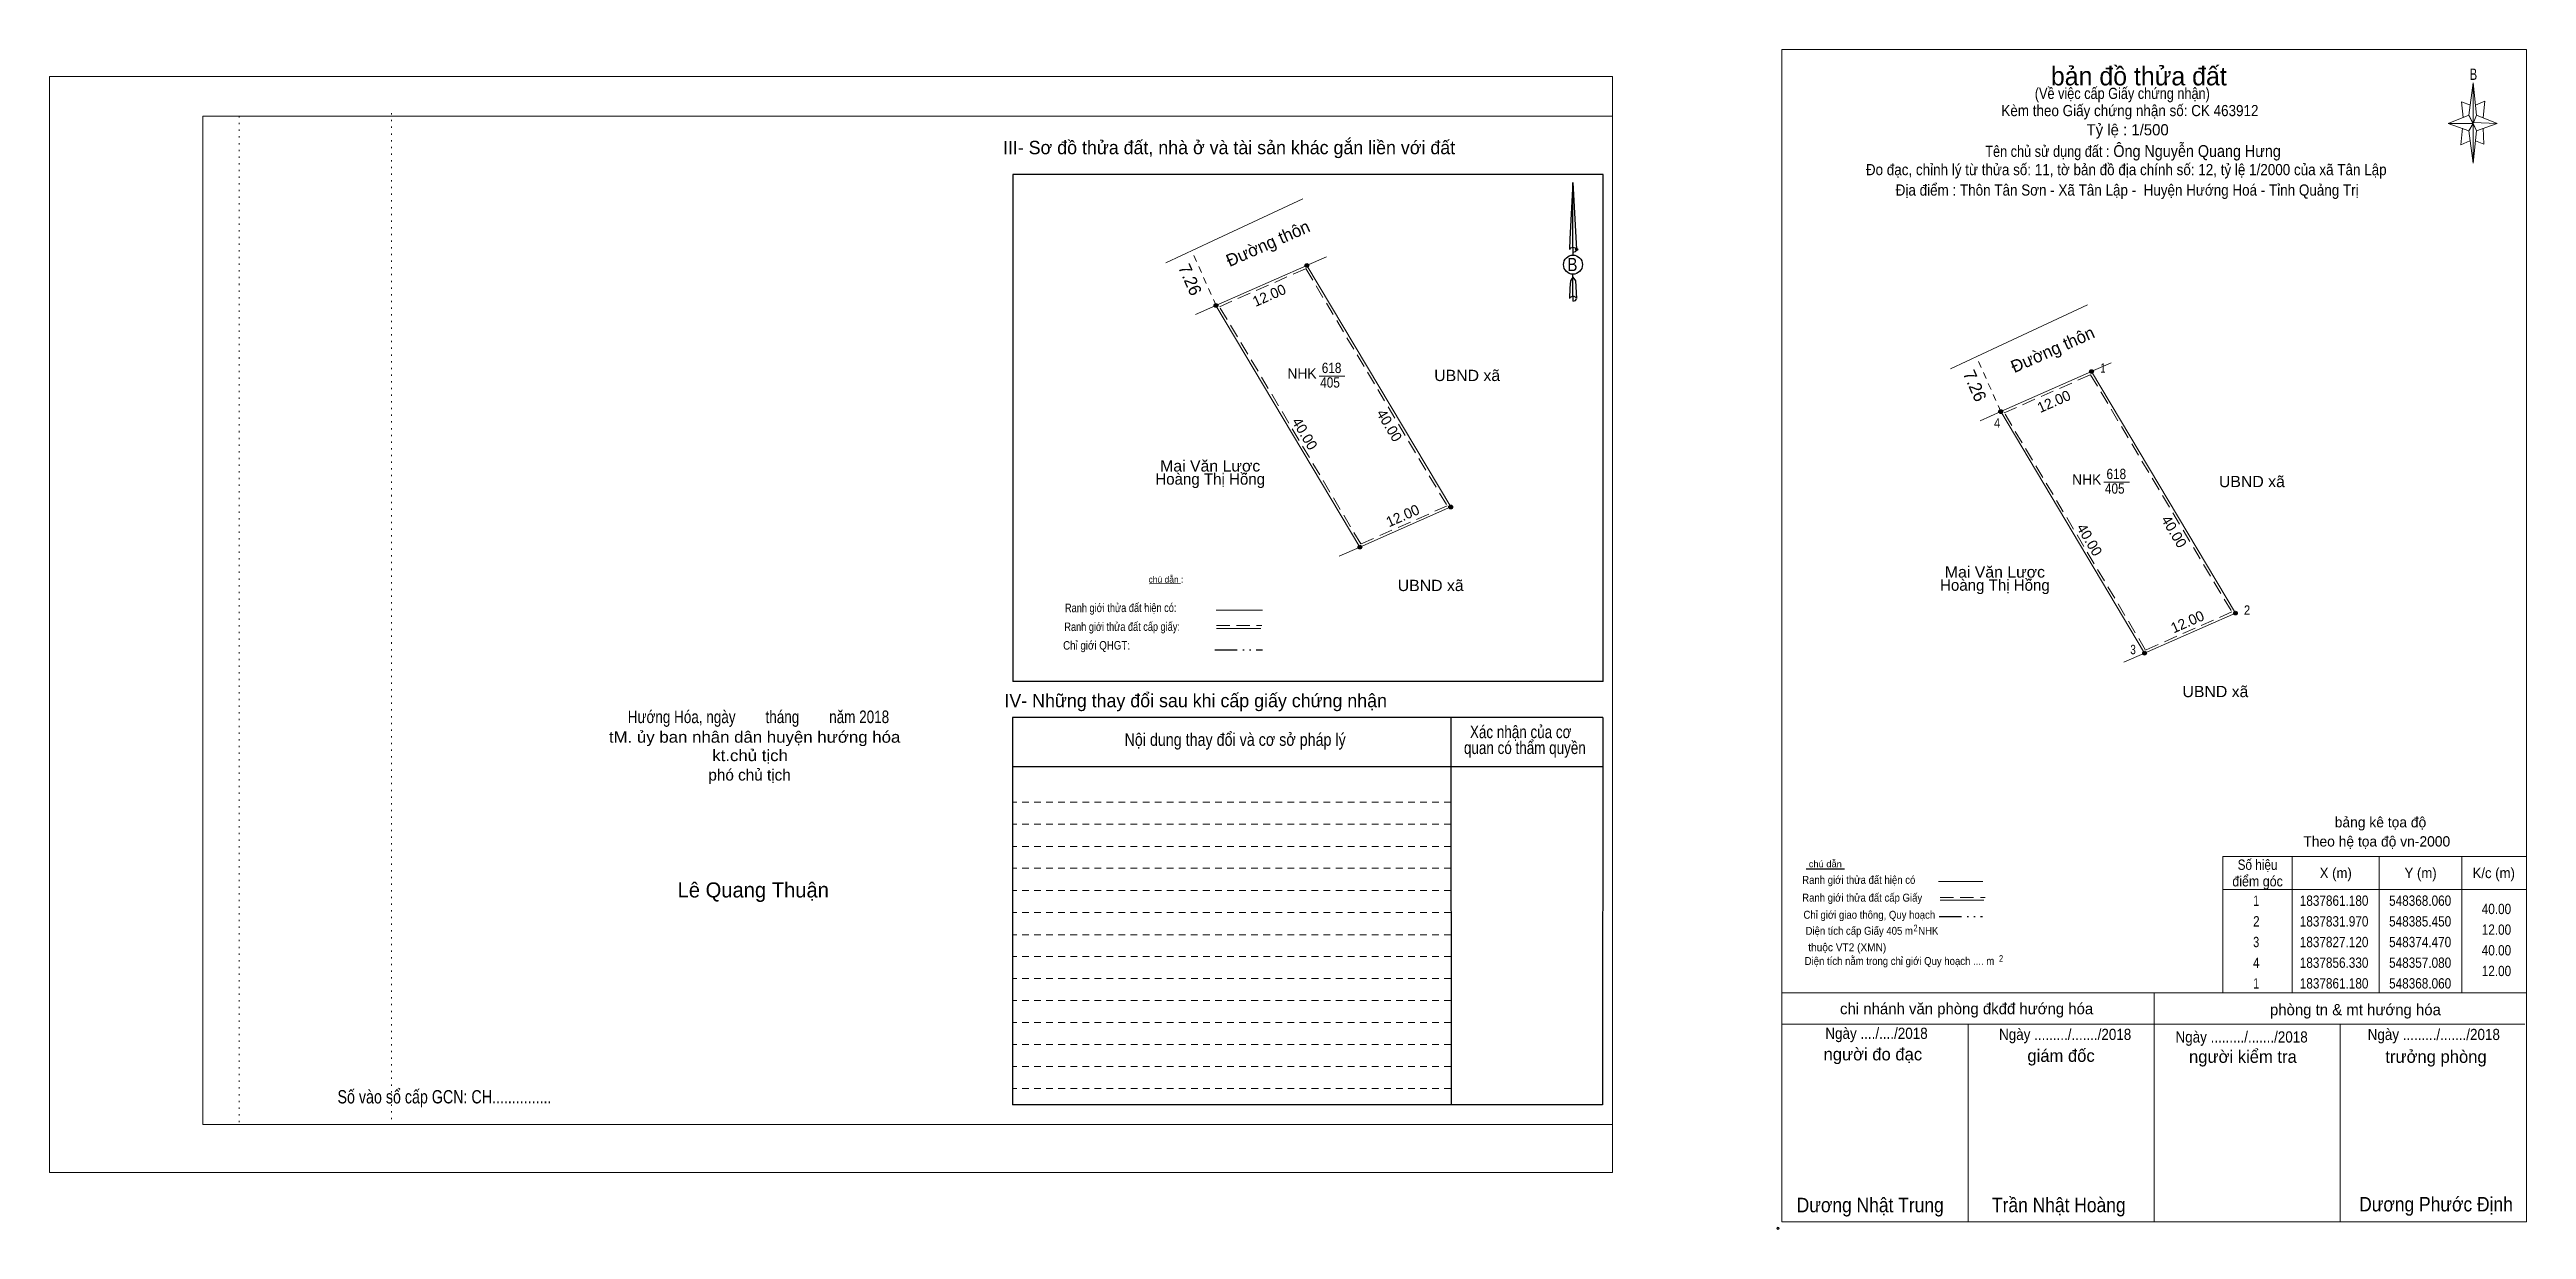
# Model space of a CAD drawing. Header units: metres. Extents: x 548003 to 548949, y 1837785 to 1838071.
# Drawn here: x 548002.9 to 548302.3, y 1837785.1 to 1837927.8 of the extents above; entities that cross this region are included whole.
import ezdxf
from ezdxf.enums import TextEntityAlignment as Align

# ---------------------------------------------------------------- set-up
doc = ezdxf.new("R2010")
doc.units = ezdxf.units.M
doc.header["$LTSCALE"] = 0.54
doc.header["$PDMODE"] = 32
doc.header["$PDSIZE"] = 0.27
for name, pattern in [('DASH_DOUBLE_DOT', [9.2, 5, -1.2, 0.3, -1.2, 0.3, -1.2]), ('DOTTED', [1.5, 0.3, -1.2]), ('MEDIUM_DASHED', [4.5, 3, -1.5]), ('SHORT_DASHED', [2.7, 1.5, -1.2])]:
    doc.linetypes.add(name, pattern=pattern)
for name, color, linetype, lineweight in [('1', 7, 'Continuous', 13), ('16', 7, 'Continuous', 25), ('18', 7, 'Continuous', 25), ('28', 7, 'SHORT_DASHED', 13), ('5', 7, 'DASH_DOUBLE_DOT', 25), ('55', 7, 'Continuous', 13), ('63', 7, 'Continuous', 13), ('7', 7, 'Continuous', 13), ('8', 7, 'Continuous', 13)]:
    doc.layers.add(name, color=color, linetype=linetype, lineweight=lineweight)

msp = doc.modelspace()

# ---------------------------------------------------------------- texts
at = {"layer": '16', "width": 0.8}
for p in [(548228.48, 1837821.13), (548238.82, 1837817.43)]:
    msp.add_text('2', height=0.8, dxfattribs=at).set_placement(p, align=Align.CENTER)
at = {"layer": '18'}
for s, height, width, p in [('B', 1.59, 0.85, (548187.005, 1837900.97)), ('Hướng Hóa, ngày        tháng        năm 2018', 1.523, 0.8, (548088.62, 1837846.3)), ('tM. ủy ban nhân dân huyện hướng hóa', 1.381, 1.1, (548088.155, 1837843.93)), ('kt.chủ tịch', 1.381, 1.1, (548087.605, 1837841.7)), ('Số vào sổ cấp GCN: CH...............', 1.611, 0.8, (548050.665, 1837800.3))]:
    msp.add_text(s, height=height, dxfattribs=dict(at, width=width)).set_placement(p, align=Align.CENTER)
for s, height, p in [('phó chủ tịch', 1.381, (548087.545, 1837839.35)), ('Lê Quang Thuận', 1.822, (548087.99, 1837825.21))]:
    msp.add_text(s, height=height, dxfattribs=at).set_placement(p, align=Align.CENTER)
at = {"layer": '28'}
for s, p in [('III- Sơ đồ thửa đất, nhà ở và tài sản khác gắn liền với đất', (548145.5, 1837915.11)), ('IV- Những thay đổi sau khi cấp giấy chứng nhận', (548141.47, 1837848.22))]:
    msp.add_text(s, height=1.611, dxfattribs=at).set_placement(p, align=Align.CENTER)
for s, width, p in [('Nội dung thay đổi và cơ sở pháp lý', 0.85, (548146.235, 1837843.55)), ('Xác nhận của cơ', 0.8, (548180.75, 1837844.48)), (' quan có thẩm quyền', 0.8, (548181.03, 1837842.56))]:
    msp.add_text(s, height=1.519, dxfattribs=dict(at, width=width)).set_placement(p, align=Align.CENTER)
at = {"layer": '5'}
for s, height, width, p in [('chú dẫn', 0.7999, 1.05, (548217.57, 1837828.86)), ('Ranh giới thửa đất hiện có ', 0.96, 0.9, (548221.775, 1837826.86)), ('Ranh giới thửa đất cấp Giấy', 0.96, 0.9, (548222.03, 1837824.71)), ('Chỉ giới giao thông, Quy hoạch', 0.96, 0.9, (548222.89, 1837822.64)), ('Diện tích cấp Giấy 405 m  NHK', 0.96, 0.9, (548223.215, 1837820.7)), ('Diện tích nằm trong chỉ giới Quy hoạch .... m', 0.96, 0.9, (548226.535, 1837817.05)), ('thuộc VT2 (XMN)', 0.96, 0.95, (548220.225, 1837818.71))]:
    msp.add_text(s, height=height, dxfattribs=dict(at, width=width)).set_placement(p, align=Align.CENTER)
at = {"layer": '55'}
for s, height, width, p in [('Ranh giới thửa đất hiện có:', 1.04, 0.8, (548132.4038, 1837859.7262)), ('Ranh giới thửa đất cấp giấy:', 1.035, 0.8, (548132.5788, 1837857.4467)), ('Chỉ giới QHGT:', 1.035, 0.85, (548129.4888, 1837855.1896))]:
    msp.add_text(s, height=height, rotation=0.135, dxfattribs=dict(at, width=width)).set_placement(p, align=Align.CENTER)
at = {"layer": '63'}
for s, width, p in [('Số hiệu', 0.85, (548269.82, 1837828.55)), ('điểm góc', 0.9, (548269.82, 1837826.55)), ('X (m)', 0.95, (548279.27, 1837827.55)), ('Y (m)', 0.95, (548289.525, 1837827.55)), ('K/c (m)', 0.95, (548298.365, 1837827.55)), (' 1', 0.75, (548269.47, 1837824.2)), ('1837861.180', 0.85, (548279.07, 1837824.2)), ('548368.060', 0.85, (548289.47, 1837824.2)), (' 2', 0.85, (548269.475, 1837821.7)), ('1837831.970', 0.85, (548279.07, 1837821.7)), ('548385.450', 0.85, (548289.47, 1837821.7)), (' 4', 0.85, (548269.47, 1837816.7)), (' 3', 0.8, (548269.465, 1837819.2)), ('1837827.120', 0.85, (548279.07, 1837819.2)), ('1837856.330', 0.85, (548279.07, 1837816.7)), ('548374.470', 0.85, (548289.47, 1837819.2)), ('548357.080', 0.85, (548289.47, 1837816.7)), (' 1', 0.75, (548269.47, 1837814.2)), ('1837861.180', 0.85, (548279.07, 1837814.2)), ('548368.060', 0.85, (548289.47, 1837814.2))]:
    msp.add_text(s, height=1.25, dxfattribs=dict(at, width=width)).set_placement(p, align=Align.CENTER)
at = {"layer": '63', "width": 0.85}
for s, p in [('40.00', (548300.47, 1837823.2)), ('12.00', (548300.47, 1837820.7)), ('40.00', (548300.47, 1837818.2)), ('12.00', (548300.47, 1837815.7))]:
    msp.add_text(s, height=1.25, dxfattribs=at).set_placement(p, align=Align.RIGHT)
at = {"layer": '7'}
for s, height, p in [('bản đồ thửa đất', 2.25, (548255.465, 1837923.43)), ('Tỷ lệ : 1/500', 1.35, (548254.115, 1837917.39)), ('Theo hệ tọa độ vn-2000', 1.25, (548284.225, 1837831.37)), ('bảng kê tọa độ', 1.25, (548284.675, 1837833.69)), ('chi nhánh văn phòng đkđđ hướng hóa', 1.35, (548234.65, 1837811.09)), ('phòng tn & mt hướng hóa', 1.35, (548281.645, 1837810.97)), ('người đo đạc', 1.5, (548223.315, 1837805.51)), ('giám đốc', 1.5, (548246.065, 1837805.33)), ('người kiểm tra', 1.5, (548268.045, 1837805.21)), ('trưởng phòng', 1.5, (548291.385, 1837805.21))]:
    msp.add_text(s, height=height, dxfattribs=at).set_placement(p, align=Align.CENTER)
for s, height, width, p in [('B', 1.378, 0.75, (548295.905, 1837924.09)), ('(Về việc cấp Giấy chứng nhận)', 1.35, 0.85, (548253.47, 1837921.79)), ('Kèm theo Giấy chứng nhận số: CK 463912', 1.35, 0.9, (548254.39, 1837919.71)), ('Đo đạc, chỉnh lý từ thửa số: 11, tờ bản đồ địa chính số: 12, tỷ lệ 1/2000 của xã Tân Lập', 1.35, 0.9, (548253.945, 1837912.57)), ('Tên chủ sử dụng đất :', 1.35, 0.85, (548244.415, 1837914.78)), ('Địa điểm : Thôn Tân Sơn - Xã Tân Lập -  Huyện Hướng Hoá - Tỉnh Quảng Trị ', 1.35, 0.9, (548254.285, 1837910.1)), ('Ngày ..../..../2018', 1.35, 0.9, (548223.76, 1837808.11)), ('Ngày ........./......./2018', 1.35, 0.9, (548246.56, 1837807.98)), ('Ngày ........./......./2018', 1.35, 0.9, (548267.89, 1837807.67)), ('Ngày ........./......./2018', 1.35, 0.9, (548291.12, 1837807.97)), ('Dương Nhật Trung', 1.75, 0.9, (548223, 1837787.14)), ('Trần Nhật Hoàng', 1.75, 0.9, (548245.795, 1837787.15)), ('Dương Phước Định', 1.75, 0.9, (548291.385, 1837787.24))]:
    msp.add_text(s, height=height, dxfattribs=dict(at, width=width)).set_placement(p, align=Align.CENTER)
at = {"layer": '7', "width": 0.9}
msp.add_text('Ông Nguyễn Quang Hưng', height=1.44, dxfattribs=at).set_placement((548252.39, 1837914.77))
at = {"layer": '7'}
msp.add_text('chú dẫn :', height=0.7652, rotation=359.974, dxfattribs=at).set_placement((548137.8748, 1837863.2889), align=Align.CENTER)
at = {"layer": '8'}
for s, rotation, p in [('Đường thôn', 23.832, (548145.56, 1837901.45)), ('7.26', 293.832, (548139.32, 1837901.42)), ('Đường thôn', 23.832, (548240.41, 1837888.62)), ('7.26', 293.832, (548234.17, 1837888.59))]:
    msp.add_text(s, height=1.5, rotation=rotation, dxfattribs=at).set_placement(p)
for s, rotation, p in [('12.00', 23.832, (548150.6025, 1837897.4648)), ('12.00', 23.832, (548245.4525, 1837884.6348)), ('40.00', 300.767, (548164.3364, 1837881.9847)), ('40.00', 300.767, (548154.1164, 1837880.9847)), ('12.00', 23.832, (548166.7425, 1837870.8148)), ('40.00', 300.767, (548248.9664, 1837868.1547)), ('40.00', 300.767, (548259.1864, 1837869.1547)), ('12.00', 23.832, (548261.5925, 1837857.9848))]:
    msp.add_text(s, height=1.25, rotation=rotation, dxfattribs=at).set_placement(p, align=Align.CENTER)
for s, height, width, p in [('618', 1.25, 0.85, (548157.895, 1837888.64)), ('1', 1.135, 0.75, (548251.135, 1837888.68)), ('405', 1.25, 0.85, (548157.705, 1837886.88)), ('UBND xã', 1.362, 1.05, (548174.285, 1837887.67)), ('4', 1.135, 0.9, (548238.33, 1837882.02)), ('Mai Văn Lược', 1.362, 1.05, (548143.22, 1837876.73)), ('405', 1.25, 0.85, (548252.555, 1837874.05)), ('618', 1.25, 0.85, (548252.745, 1837875.81)), ('UBND xã', 1.362, 1.05, (548269.135, 1837874.84)), ('UBND xã', 1.362, 1.05, (548169.875, 1837862.27)), ('Mai Văn Lược', 1.362, 1.05, (548238.07, 1837863.9)), ('2', 1.135, 0.9, (548268.545, 1837859.4)), ('3', 1.135, 0.8, (548254.77, 1837854.63)), ('UBND xã', 1.362, 1.05, (548264.725, 1837849.44))]:
    msp.add_text(s, height=height, dxfattribs=dict(at, width=width)).set_placement(p, align=Align.CENTER)
for s, height, p in [('NHK', 1.25, (548154.315, 1837887.97)), ('Hoàng Thị Hồng', 1.362, (548143.22, 1837875.14)), ('NHK', 1.25, (548249.165, 1837875.14)), ('Hoàng Thị Hồng', 1.362, (548238.07, 1837862.31))]:
    msp.add_text(s, height=height, dxfattribs=at).set_placement(p, align=Align.CENTER)

# ---------------------------------------------------------------- hatches: boundary and pattern name
at = {"layer": '8'}
for points in [[(548155.1271, 1837901.65, 1), (548154.6729, 1837901.65, 1)], [(548144.1471, 1837896.8, 1), (548143.6929, 1837896.8, 1)], [(548249.9771, 1837888.82, 1), (548249.5229, 1837888.82, 1)], [(548238.9971, 1837883.97, 1), (548238.5429, 1837883.97, 1)], [(548172.5198, 1837872.4354, 1), (548172.0657, 1837872.4354, 1)], [(548161.5371, 1837867.59, 1), (548161.0829, 1837867.59, 1)], [(548161.5371, 1837867.59, 1), (548161.0829, 1837867.59, 1)], [(548267.3698, 1837859.6054, 1), (548266.9157, 1837859.6054, 1)], [(548256.3871, 1837854.76, 1), (548255.9329, 1837854.76, 1)], [(548256.3871, 1837854.76, 1), (548255.9329, 1837854.76, 1)]]:
    msp.add_hatch(color=256, dxfattribs=at).paths.add_polyline_path(points)

# ---------------------------------------------------------------- linework, layer by layer
at = {"layer": '1'}
for p, q in [((548021.45, 1837919.7), (548191.83, 1837919.7)), ((548021.45, 1837797.74), (548021.45, 1837919.7)), ((548191.83, 1837919.7), (548191.83, 1837796.71)), ((548021.45, 1837797.74), (548191.83, 1837797.74))]:
    msp.add_line(p, q, dxfattribs=at)
at = {"layer": '1', "linetype": 'DOTTED'}
for p, q in [((548025.87, 1837919.7), (548025.87, 1837797.74)), ((548044.26, 1837920.06), (548044.26, 1837798.09))]:
    msp.add_line(p, q, dxfattribs=at)
at = {"layer": '1'}
msp.add_lwpolyline([(548002.93, 1837791.94), (548191.83, 1837791.94), (548191.83, 1837924.49), (548002.93, 1837924.49)], close=True, dxfattribs=at)
msp.add_lwpolyline([(548028.35, 1837919.7), (548191.83, 1837919.7), (548191.83, 1837797.74), (548028.35, 1837797.74)], dxfattribs=at)
at = {"layer": '16'}
msp.add_line((548219.87, 1837828.62), (548215.25, 1837828.62), dxfattribs=at)
at = {"layer": '18'}
for p, q in [((548187.06, 1837911.7), (548187.51, 1837903.58)), ((548187.06, 1837911.7), (548187.51, 1837903.58)), ((548187.06, 1837911.7), (548187.51, 1837903.58)), ((548186.71, 1837904.82), (548186.66, 1837903.58)), ((548187.06, 1837903.8), (548187.06, 1837903.51)), ((548187.06, 1837903.51), (548187.06, 1837903.3)), ((548187.06, 1837903.3), (548187.06, 1837902.97)), ((548187.06, 1837903.3), (548187.06, 1837902.97)), ((548187.06, 1837903.3), (548187.06, 1837902.97)), ((548187.06, 1837900.22), (548187.06, 1837900.58)), ((548187.06, 1837900.22), (548187.06, 1837900.58)), ((548187.06, 1837900.22), (548187.06, 1837900.58)), ((548187.06, 1837900.22), (548187.37, 1837899.78)), ((548187.06, 1837900.22), (548187.37, 1837899.78)), ((548187.06, 1837900.22), (548187.37, 1837899.78)), ((548187.37, 1837899.78), (548187.51, 1837897.65)), ((548187.37, 1837899.78), (548187.51, 1837897.65)), ((548187.37, 1837899.78), (548187.51, 1837897.65)), ((548187.06, 1837897.91), (548187.06, 1837897.61)), ((548187.06, 1837897.61), (548187.06, 1837897.36)), ((548187.51, 1837897.65), (548187.51, 1837897.66))]:
    msp.add_line(p, q, dxfattribs=at)
for points in [[(548187.06, 1837903.8), (548187.06, 1837911.7), (548186.71, 1837904.82)], [(548187.06, 1837897.91), (548187.06, 1837900.22), (548186.79, 1837899.78), (548186.71, 1837898.91), (548186.66, 1837897.66)]]:
    msp.add_lwpolyline(points, dxfattribs=at)
msp.add_ellipse((548187.073, 1837901.7501), major_axis=(0, 1.158), ratio=0.983453, dxfattribs=at)
for centre, start_param, end_param in [((548187.0734, 1837903.5346), 1.57079633, 3.07445202), ((548187.0734, 1837903.5346), 0.06714063, 1.57079633), ((548187.0734, 1837903.5346), 4.71238898, 6.28318531), ((548187.0734, 1837897.6241), 2.49106941, 3.07427841), ((548187.0734, 1837897.6241), 1.57079633, 2.49106941), ((548187.0734, 1837897.6241), 0.06714063, 1.57079633), ((548187.0734, 1837897.6241), 4.71238898, 6.28318531)]:
    msp.add_ellipse(centre, major_axis=(0.4175, 0), ratio=0.655448, start_param=start_param, end_param=end_param, dxfattribs=at)
msp.add_point((548187.51, 1837903.58), dxfattribs=at)
at = {"layer": '28', "linetype": 'Continuous', "lineweight": 25}
for p, q in [((548190.72, 1837851.32), (548119.36, 1837851.32)), ((548172.31, 1837846.98), (548172.33, 1837800.13)), ((548190.66, 1837846.98), (548190.63, 1837800.13)), ((548190.63, 1837841.03), (548119.31, 1837841.03)), ((548190.63, 1837800.13), (548119.31, 1837800.13))]:
    msp.add_line(p, q, dxfattribs=at)
at = {"layer": '28'}
for p, q in [((548172.32, 1837836.72), (548119.31, 1837836.72)), ((548172.32, 1837834.06), (548119.31, 1837834.06)), ((548172.32, 1837831.38), (548119.31, 1837831.38)), ((548172.32, 1837828.74), (548119.31, 1837828.74)), ((548172.32, 1837826.07), (548119.31, 1837826.07)), ((548172.32, 1837823.41), (548119.31, 1837823.41)), ((548172.32, 1837820.71), (548119.31, 1837820.71)), ((548172.33, 1837818.06), (548119.31, 1837818.06)), ((548172.33, 1837815.42), (548119.31, 1837815.42)), ((548172.33, 1837812.77), (548119.31, 1837812.77)), ((548172.33, 1837810.09), (548119.31, 1837810.09)), ((548172.33, 1837807.42), (548119.31, 1837807.42)), ((548172.33, 1837804.78), (548119.31, 1837804.78)), ((548172.33, 1837802.12), (548119.31, 1837802.12))]:
    msp.add_line(p, q, dxfattribs=at)
at = {"layer": '28', "linetype": 'Continuous', "lineweight": 25}
for points in [[(548190.72, 1837851.32), (548190.72, 1837912.66), (548119.36, 1837912.66), (548119.36, 1837851.32)], [(548190.66, 1837846.98), (548119.31, 1837846.98), (548119.31, 1837800.13)]]:
    msp.add_lwpolyline(points, dxfattribs=at)
at = {"layer": '5'}
for p, q in [((548143.8, 1837855.15), (548149.55, 1837855.15)), ((548231.35, 1837822.92), (548236.59, 1837822.92))]:
    msp.add_line(p, q, dxfattribs=at)
at = {"layer": '5', "linetype": 'Continuous', "lineweight": 13}
for p, q in [((548231.25, 1837827.13), (548236.63, 1837827.13)), ((548231.45, 1837824.89), (548236.72, 1837824.89))]:
    msp.add_line(p, q, dxfattribs=at)
at = {"layer": '5', "linetype": 'MEDIUM_DASHED', "lineweight": 13}
msp.add_line((548231.45, 1837825.21), (548236.89, 1837825.21), dxfattribs=at)
at = {"layer": '55'}
for p, q in [((548143.94, 1837859.98), (548149.55, 1837859.98)), ((548143.98, 1837857.73), (548149.36, 1837857.73)), ((548143.98, 1837857.73), (548149.36, 1837857.73))]:
    msp.add_line(p, q, dxfattribs=at)
at = {"layer": '55', "linetype": 'MEDIUM_DASHED'}
msp.add_line((548143.97, 1837858.11), (548149.48, 1837858.11), dxfattribs=at)
at = {"layer": '63'}
for p, q in [((548274.02, 1837830.17), (548274.02, 1837813.67)), ((548284.52, 1837830.17), (548284.52, 1837813.67)), ((548294.52, 1837830.17), (548294.52, 1837813.67)), ((548265.62, 1837826.17), (548302.32, 1837826.17))]:
    msp.add_line(p, q, dxfattribs=at)
msp.add_lwpolyline([(548265.62, 1837830.17), (548302.32, 1837830.17), (548302.32, 1837813.67), (548265.62, 1837813.67)], close=True, dxfattribs=at)
at = {"layer": '7'}
for p, q in [((548295.37, 1837919.84), (548295.87, 1837923.74)), ((548296.27, 1837919.84), (548298.77, 1837918.84)), ((548295.37, 1837917.94), (548292.87, 1837918.84)), ((548296.27, 1837917.94), (548295.87, 1837914.04)), ((548297.17, 1837916.34), (548296.17, 1837916.74)), ((548297.07, 1837918.24), (548297.17, 1837916.34)), ((548135.89, 1837863.14), (548139.62, 1837863.19)), ((548212.32, 1837813.67), (548302.32, 1837813.67)), ((548212.32, 1837813.67), (548302.32, 1837813.67)), ((548212.32, 1837813.67), (548302.32, 1837813.67)), ((548257.32, 1837785.97), (548257.32, 1837813.67)), ((548212.32, 1837809.87), (548302.12, 1837809.87)), ((548234.82, 1837785.97), (548234.82, 1837809.87)), ((548279.82, 1837785.97), (548279.82, 1837809.87)), ((548302.32, 1837785.97), (548212.32, 1837785.97))]:
    msp.add_line(p, q, dxfattribs=at)
for points in [[(548212.32, 1837927.77), (548302.32, 1837927.77), (548302.32, 1837785.97), (548212.32, 1837785.97)], [(548295.87, 1837923.74), (548296.27, 1837919.84), (548295.87, 1837918.84)], [(548295.87, 1837918.84), (548292.87, 1837918.84), (548295.37, 1837919.84), (548296.27, 1837917.94), (548298.77, 1837918.84), (548295.87, 1837918.94)], [(548295.87, 1837918.84), (548295.87, 1837914.04), (548295.37, 1837917.94)]]:
    msp.add_lwpolyline(points, close=True, dxfattribs=at)
for points in [[(548295.87, 1837918.84), (548295.37, 1837919.84), (548292.87, 1837918.84)], [(548295.57, 1837921.04), (548294.47, 1837921.44), (548294.67, 1837919.54)], [(548296.17, 1837921.04), (548297.27, 1837921.54), (548297.07, 1837919.54)], [(548294.57, 1837918.24), (548294.37, 1837916.24), (548295.47, 1837916.74)], [(548295.87, 1837918.84), (548296.27, 1837917.94), (548298.77, 1837918.84)]]:
    msp.add_lwpolyline(points, dxfattribs=at)
msp.add_point((548211.85, 1837785.19), dxfattribs=at)
at = {"layer": '8'}
for p, q in [((548143.53, 1837904.63), (548154.4, 1837909.71)), ((548137.85, 1837901.98), (548143.53, 1837904.63)), ((548157.27, 1837902.7), (548154.78, 1837901.6)), ((548143.92, 1837896.8), (548141.43, 1837895.7)), ((548238.38, 1837891.8), (548249.25, 1837896.88)), ((548232.7, 1837889.15), (548238.38, 1837891.8)), ((548252.12, 1837889.87), (548249.63, 1837888.77)), ((548156.39, 1837888.27), (548159.5, 1837888.27)), ((548238.77, 1837883.97), (548236.28, 1837882.87)), ((548251.24, 1837875.44), (548254.35, 1837875.44)), ((548161.31, 1837867.59), (548158.82, 1837866.49)), ((548256.16, 1837854.76), (548253.67, 1837853.66))]:
    msp.add_line(p, q, dxfattribs=at)
at = {"layer": '8', "linetype": 'SHORT_DASHED'}
for p, q in [((548143.93, 1837896.8), (548140.99, 1837903.45)), ((548238.78, 1837883.97), (548235.84, 1837890.62))]:
    msp.add_line(p, q, dxfattribs=at)
at = {"layer": '8'}
for points in [[(548161.31, 1837867.59), (548143.92, 1837896.8), (548154.9, 1837901.65), (548172.29, 1837872.44)], [(548154.9, 1837901.65), (548172.29, 1837872.44), (548161.31, 1837867.59), (548143.92, 1837896.8)], [(548256.16, 1837854.76), (548238.77, 1837883.97), (548249.75, 1837888.82), (548267.14, 1837859.61)], [(548249.75, 1837888.82), (548267.14, 1837859.61), (548256.16, 1837854.76), (548238.77, 1837883.97)]]:
    msp.add_lwpolyline(points, close=True, dxfattribs=at)
at = {"layer": '8', "linetype": 'MEDIUM_DASHED'}
for points in [[(548161.43, 1837867.97), (548144.35, 1837896.66), (548154.78, 1837901.27), (548171.86, 1837872.57)], [(548256.28, 1837855.14), (548239.2, 1837883.83), (548249.63, 1837888.44), (548266.71, 1837859.74)]]:
    msp.add_lwpolyline(points, close=True, dxfattribs=at)
at = {"layer": '8', "lineweight": 25}
for centre in [(548154.9, 1837901.65), (548143.92, 1837896.8), (548249.75, 1837888.82), (548238.77, 1837883.97), (548172.2927, 1837872.4354), (548161.31, 1837867.59), (548161.31, 1837867.59), (548267.1427, 1837859.6054), (548256.16, 1837854.76), (548256.16, 1837854.76)]:
    msp.add_circle(centre, 0.2271, dxfattribs=at)

msp.set_redraw_order([(e.dxf.handle, doc.entitydb.next_handle()) for e in msp.query("TEXT MTEXT ATTDEF DIMENSION ARC_DIMENSION")])  # texts and dimensions are drawn at this point

doc.saveas('drawing.dxf')
